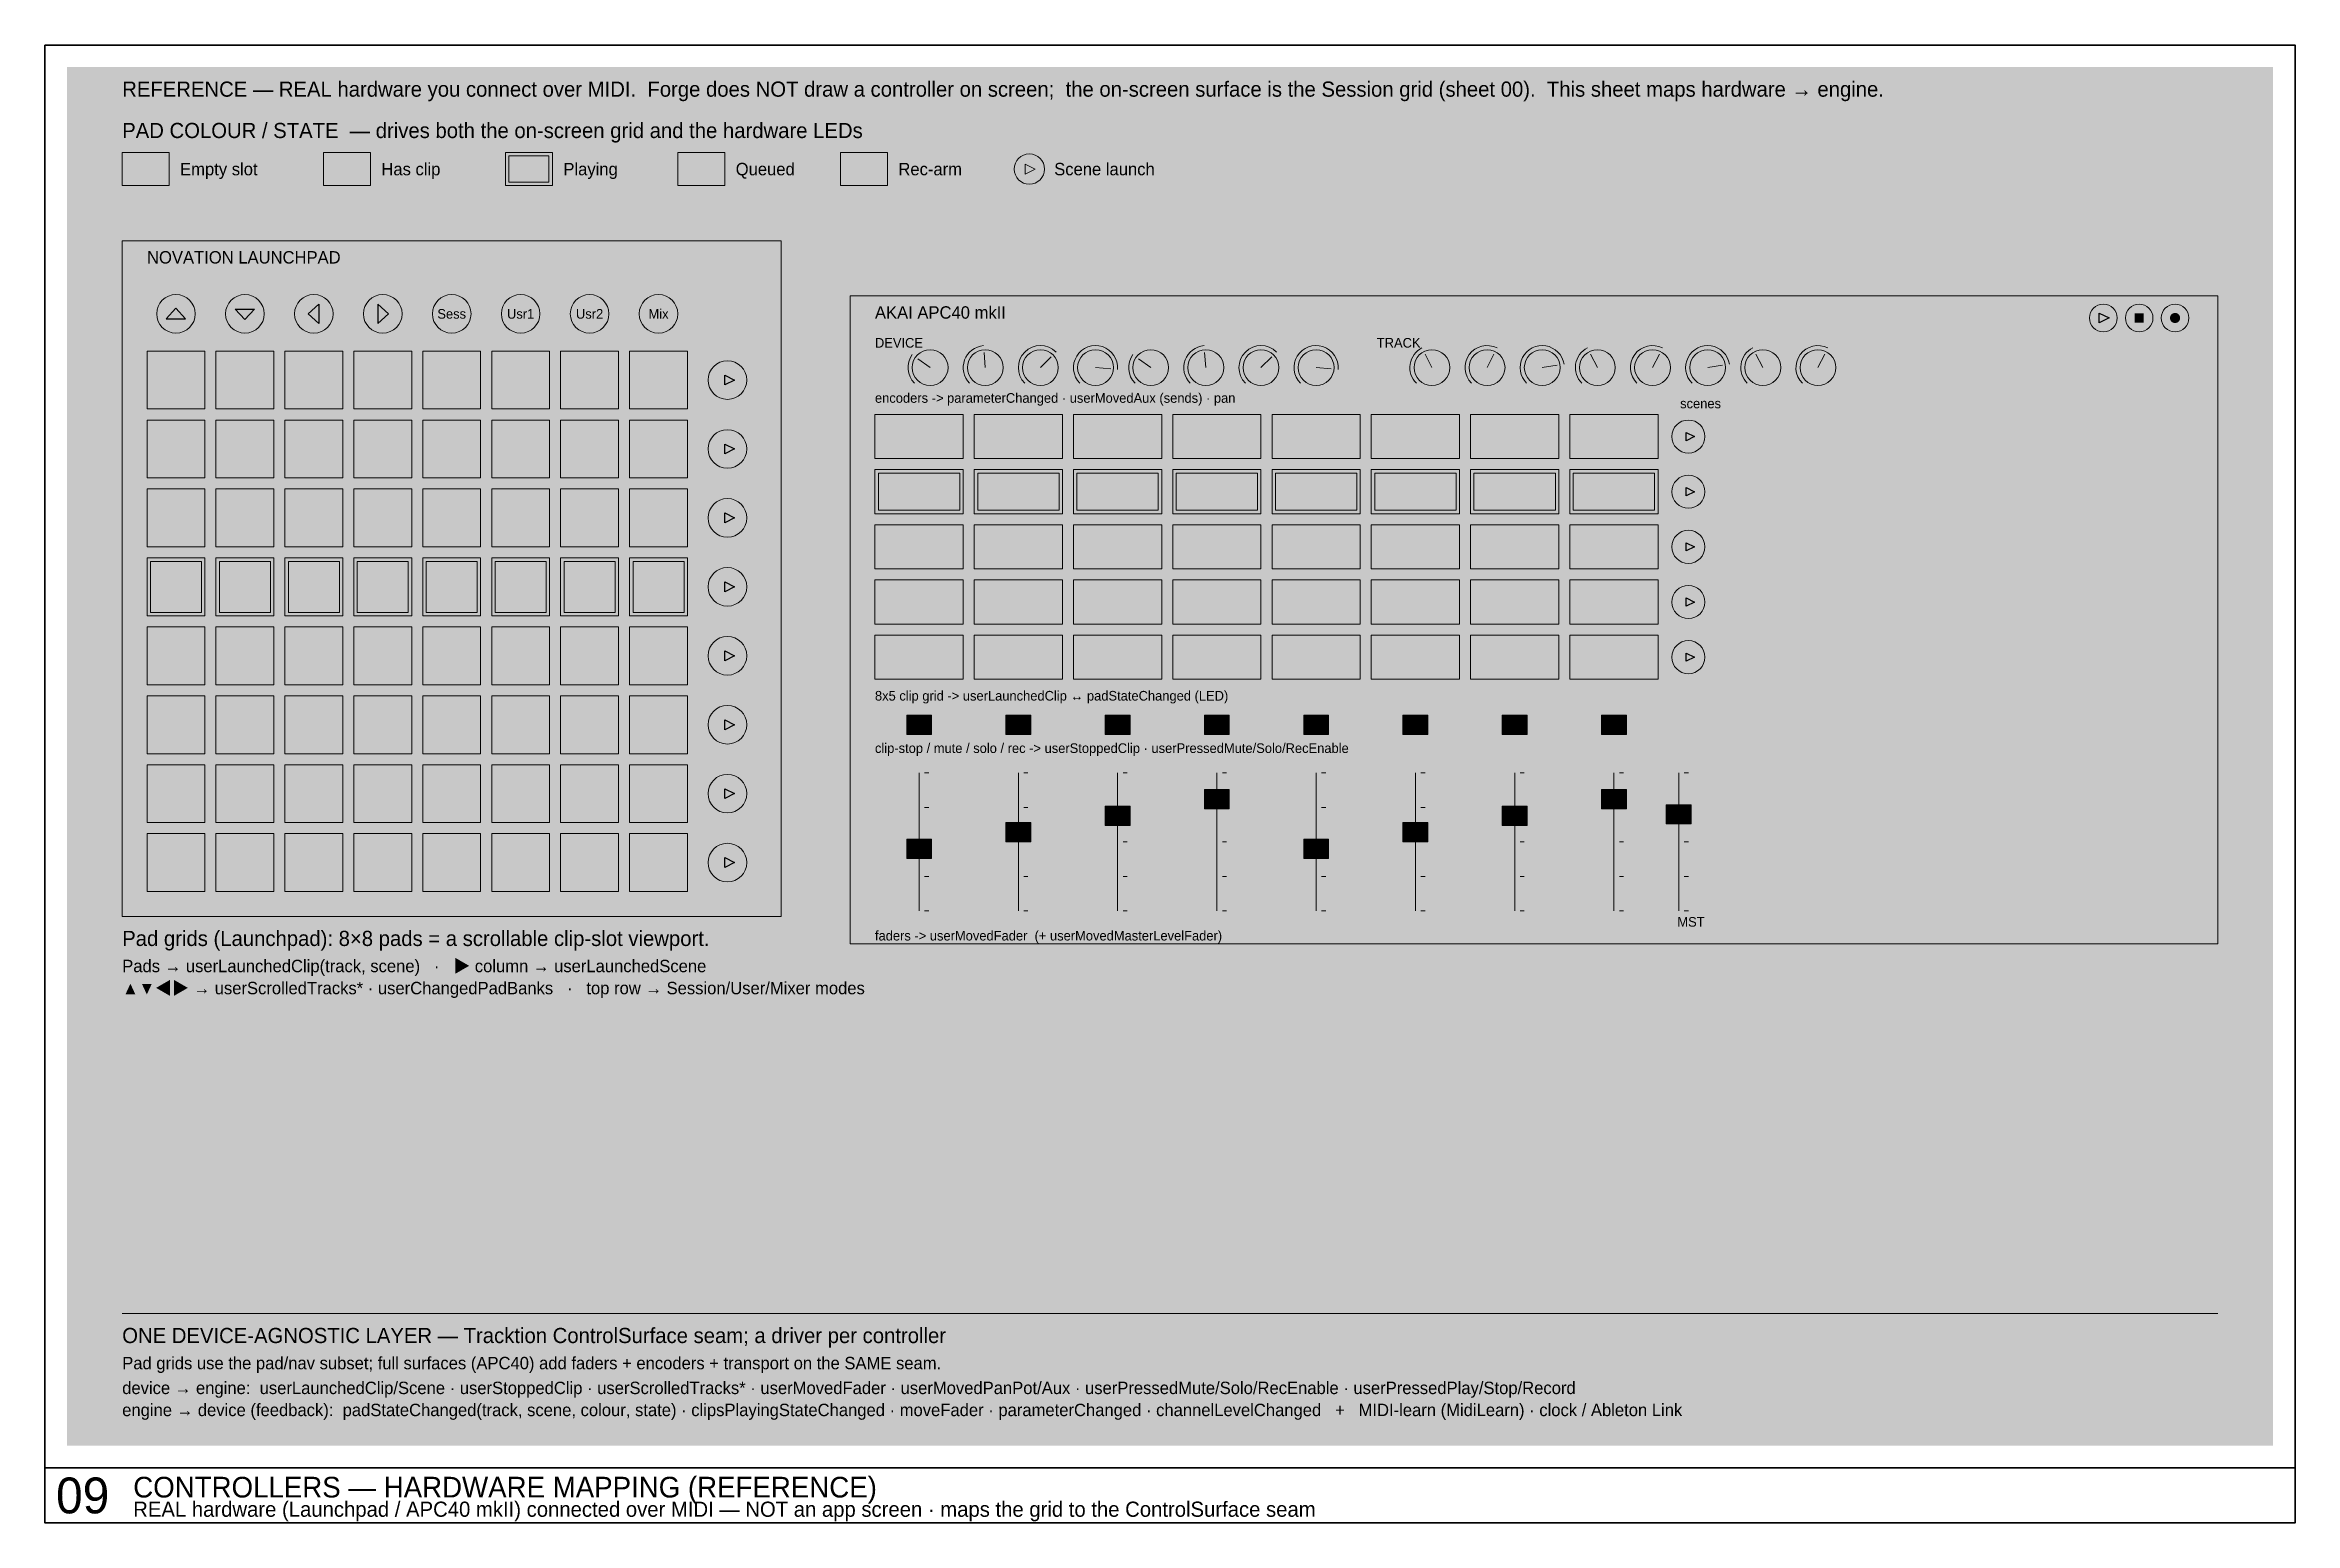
# Model space of a CAD drawing. Extents: x -16 to 1616, y -1056 to 16.
import ezdxf
from ezdxf.enums import TextEntityAlignment as Align

# ---------------------------------------------------------------- set-up
doc = ezdxf.new("R2010")
doc.units = 0
for name, color, linetype, lineweight, true_color in [('FORGE-DIM', 7, 'Continuous', 9, 0x9aa2a8), ('FORGE-SHEET', 7, 'Continuous', 35, 0x9aa2a8), ('UI-ACCENT', 7, 'Continuous', 18, 0xe0902f), ('UI-CLIP', 7, 'Continuous', 13, 0x2d3135), ('UI-GHOST', 7, 'Continuous', 9, 0x555c62), ('UI-HAIRLINE', 7, 'Continuous', 9, 0x34383c), ('UI-RECORD', 7, 'Continuous', 18, 0xe24b4a)]:
    doc.layers.add(name, color=color, linetype=linetype, lineweight=lineweight, true_color=true_color)
for name, color, linetype, true_color in [('FORGE-TITLE', 7, 'Continuous', 0xd6d9dc), ('UI-RAISED', 7, 'Continuous', 0x2d3135), ('UI-SHELL-BG', 7, 'Continuous', 0x1a1c1e), ('UI-TEXT', 7, 'Continuous', 0xd6d9dc), ('UI-TEXT-SEC', 7, 'Continuous', 0x8a9095)]:
    doc.layers.add(name, color=color, linetype=linetype, true_color=true_color)

msp = doc.modelspace()

# ---------------------------------------------------------------- texts
at = {"layer": 'FORGE-DIM'}
msp.add_text('REAL hardware (Launchpad / APC40 mkII) connected over MIDI — NOT an app screen · maps the grid to the ControlSurface seam', height=11, dxfattribs=at).set_placement((48, -1046), align=Align.MIDDLE_LEFT)
at = {"layer": 'FORGE-TITLE'}
for s, height, p in [('09', 26, (-8, -1036)), ('CONTROLLERS — HARDWARE MAPPING (REFERENCE)', 15, (48, -1030))]:
    msp.add_text(s, height=height, dxfattribs=at).set_placement(p, align=Align.MIDDLE_LEFT)
at = {"layer": 'UI-ACCENT'}
for s, height, p in [('REFERENCE — REAL hardware you connect over MIDI.  Forge does NOT draw a controller on screen;  the on-screen surface is the Session grid (sheet 00).  This sheet maps hardware → engine.', 11, (40, -16)), ('MST', 7, (1168, -620)), ('ONE DEVICE-AGNOSTIC LAYER — Tracktion ControlSurface seam; a driver per controller', 11, (40, -920))]:
    msp.add_text(s, height=height, dxfattribs=at).set_placement(p, align=Align.MIDDLE_LEFT)
at = {"layer": 'UI-TEXT', "true_color": 0x241600}
msp.add_text('Sess', height=7, dxfattribs=at).set_placement((279, -179), align=Align.MIDDLE_CENTER)
at = {"layer": 'UI-TEXT'}
for s, p in [('Usr1', (329, -179)), ('Usr2', (379, -179)), ('Mix', (429, -179))]:
    msp.add_text(s, height=7, dxfattribs=at).set_placement(p, align=Align.MIDDLE_CENTER)
msp.add_text('Pad grids (Launchpad): 8×8 pads = a scrollable clip-slot viewport.', height=11, dxfattribs=at).set_placement((40, -632), align=Align.MIDDLE_LEFT)
at = {"layer": 'UI-TEXT-SEC'}
for s, height, p in [('PAD COLOUR / STATE  — drives both the on-screen grid and the hardware LEDs', 11, (40, -46)), ('Empty slot', 9, (82, -74)), ('Has clip', 9, (228, -74)), ('Playing', 9, (360, -74)), ('Queued', 9, (485, -74)), ('Rec-arm', 9, (603, -74)), ('Scene launch', 9, (716, -74)), ('NOVATION LAUNCHPAD', 9, (58, -138)), ('AKAI APC40 mkII', 9, (586, -178)), ('DEVICE', 7, (586, -200)), ('TRACK', 7, (950, -200)), ('encoders -> parameterChanged · userMovedAux (sends) · pan', 7, (586, -240)), ('scenes', 7, (1170, -244)), ('8x5 clip grid -> userLaunchedClip ↔ padStateChanged (LED)', 7, (586, -456)), ('clip-stop / mute / solo / rec -> userStoppedClip · userPressedMute/Solo/RecEnable', 7, (586, -494)), ('faders -> userMovedFader  (+ userMovedMasterLevelFader)', 7, (586, -630)), ('Pads → userLaunchedClip(track, scene)   ·   ▶ column → userLaunchedScene', 9, (40, -652)), ('▲▼◀▶ → userScrolledTracks* · userChangedPadBanks   ·   top row → Session/User/Mixer modes', 9, (40, -668)), ('Pad grids use the pad/nav subset; full surfaces (APC40) add faders + encoders + transport on the SAME seam.', 9, (40, -940)), ('device → engine:  userLaunchedClip/Scene · userStoppedClip · userScrolledTracks* · userMovedFader · userMovedPanPot/Aux · userPressedMute/Solo/RecEnable · userPressedPlay/Stop/Record', 9, (40, -958)), ('engine → device (feedback):  padStateChanged(track, scene, colour, state) · clipsPlayingStateChanged · moveFader · parameterChanged · channelLevelChanged   +   MIDI-learn (MidiLearn) · clock / Ableton Link', 9, (40, -974))]:
    msp.add_text(s, height=height, dxfattribs=at).set_placement(p, align=Align.MIDDLE_LEFT)

# ---------------------------------------------------------------- hatches: boundary and pattern name
at = {"layer": 'UI-ACCENT'}
h = msp.add_hatch(color=256, dxfattribs=at)
h.dxf.hatch_style = 1
edge = h.paths.add_edge_path()
edge.add_arc((279, -179), 14, 0, 360)
h = msp.add_hatch(color=256, dxfattribs=at)
h.dxf.hatch_style = 1
edge = h.paths.add_edge_path()
edge.add_arc((1176, -308), 12, 0, 360)
h = msp.add_hatch(color=256, dxfattribs=at)
h.dxf.hatch_style = 1
edge = h.paths.add_edge_path()
edge.add_arc((479, -377), 14, 0, 360)
h = msp.add_hatch(color=256, dxfattribs=at)
h.dxf.hatch_style = 1
edge = h.paths.add_edge_path()
edge.add_arc((1176, -388), 12, 0, 360)
h = msp.add_hatch(color=256, dxfattribs=at)
h.dxf.hatch_style = 1
edge = h.paths.add_edge_path()
edge.add_arc((479, -527), 14, 0, 360)
at = {"layer": 'UI-CLIP', "true_color": 0x1f2124}
h = msp.add_hatch(color=7, dxfattribs=at)
h.dxf.hatch_style = 1
h.paths.add_polyline_path([(40, -62), (74, -62), (74, -86), (40, -86)])
at = {"layer": 'UI-CLIP', "true_color": 0x6fa855}
h = msp.add_hatch(color=7, dxfattribs=at)
h.dxf.hatch_style = 1
h.paths.add_polyline_path([(186, -62), (220, -62), (220, -86), (186, -86)])
at = {"layer": 'UI-CLIP', "true_color": 0x82c664}
h = msp.add_hatch(color=7, dxfattribs=at)
h.dxf.hatch_style = 1
h.paths.add_polyline_path([(318, -62), (352, -62), (352, -86), (318, -86)])
at = {"layer": 'UI-CLIP', "true_color": 0x3d5c2e}
h = msp.add_hatch(color=7, dxfattribs=at)
h.dxf.hatch_style = 1
h.paths.add_polyline_path([(443, -62), (477, -62), (477, -86), (443, -86)])
at = {"layer": 'UI-CLIP', "true_color": 0x101113}
h = msp.add_hatch(color=7, dxfattribs=at)
h.dxf.hatch_style = 1
h.paths.add_polyline_path([(40, -126), (518, -126), (518, -616), (40, -616)])
h = msp.add_hatch(color=7, dxfattribs=at)
h.dxf.hatch_style = 1
h.paths.add_polyline_path([(568, -166), (1560, -166), (1560, -636), (568, -636)])
at = {"layer": 'UI-CLIP', "true_color": 0xc86e3c}
h = msp.add_hatch(color=7, dxfattribs=at)
h.dxf.hatch_style = 1
h.paths.add_polyline_path([(58, -206), (100, -206), (100, -248), (58, -248)])
at = {"layer": 'UI-CLIP', "true_color": 0x4e9aa6}
h = msp.add_hatch(color=7, dxfattribs=at)
h.dxf.hatch_style = 1
h.paths.add_polyline_path([(108, -206), (150, -206), (150, -248), (108, -248)])
at = {"layer": 'UI-CLIP', "true_color": 0x1f2124}
h = msp.add_hatch(color=7, dxfattribs=at)
h.dxf.hatch_style = 1
h.paths.add_polyline_path([(158, -206), (200, -206), (200, -248), (158, -248)])
at = {"layer": 'UI-CLIP', "true_color": 0x6fa855}
h = msp.add_hatch(color=7, dxfattribs=at)
h.dxf.hatch_style = 1
h.paths.add_polyline_path([(208, -206), (250, -206), (250, -248), (208, -248)])
at = {"layer": 'UI-CLIP', "true_color": 0xc95b6b}
h = msp.add_hatch(color=7, dxfattribs=at)
h.dxf.hatch_style = 1
h.paths.add_polyline_path([(258, -206), (300, -206), (300, -248), (258, -248)])
at = {"layer": 'UI-CLIP', "true_color": 0x1f2124}
h = msp.add_hatch(color=7, dxfattribs=at)
h.dxf.hatch_style = 1
h.paths.add_polyline_path([(308, -206), (350, -206), (350, -248), (308, -248)])
at = {"layer": 'UI-CLIP', "true_color": 0xb7a04a}
h = msp.add_hatch(color=7, dxfattribs=at)
h.dxf.hatch_style = 1
h.paths.add_polyline_path([(358, -206), (400, -206), (400, -248), (358, -248)])
at = {"layer": 'UI-CLIP', "true_color": 0x7c8a95}
h = msp.add_hatch(color=7, dxfattribs=at)
h.dxf.hatch_style = 1
h.paths.add_polyline_path([(408, -206), (450, -206), (450, -248), (408, -248)])
at = {"layer": 'UI-CLIP', "true_color": 0xc86e3c}
h = msp.add_hatch(color=7, dxfattribs=at)
h.dxf.hatch_style = 1
h.paths.add_polyline_path([(58, -256), (100, -256), (100, -298), (58, -298)])
at = {"layer": 'UI-CLIP', "true_color": 0x1f2124}
h = msp.add_hatch(color=7, dxfattribs=at)
h.dxf.hatch_style = 1
h.paths.add_polyline_path([(108, -256), (150, -256), (150, -298), (108, -298)])
at = {"layer": 'UI-CLIP', "true_color": 0x9a6fb0}
h = msp.add_hatch(color=7, dxfattribs=at)
h.dxf.hatch_style = 1
h.paths.add_polyline_path([(158, -256), (200, -256), (200, -298), (158, -298)])
at = {"layer": 'UI-CLIP', "true_color": 0x6fa855}
h = msp.add_hatch(color=7, dxfattribs=at)
h.dxf.hatch_style = 1
h.paths.add_polyline_path([(208, -256), (250, -256), (250, -298), (208, -298)])
at = {"layer": 'UI-CLIP', "true_color": 0xc95b6b}
h = msp.add_hatch(color=7, dxfattribs=at)
h.dxf.hatch_style = 1
h.paths.add_polyline_path([(258, -256), (300, -256), (300, -298), (258, -298)])
at = {"layer": 'UI-CLIP', "true_color": 0x5a86c4}
h = msp.add_hatch(color=7, dxfattribs=at)
h.dxf.hatch_style = 1
h.paths.add_polyline_path([(308, -256), (350, -256), (350, -298), (308, -298)])
at = {"layer": 'UI-CLIP', "true_color": 0xb7a04a}
h = msp.add_hatch(color=7, dxfattribs=at)
h.dxf.hatch_style = 1
h.paths.add_polyline_path([(358, -256), (400, -256), (400, -298), (358, -298)])
at = {"layer": 'UI-CLIP', "true_color": 0x7c8a95}
h = msp.add_hatch(color=7, dxfattribs=at)
h.dxf.hatch_style = 1
h.paths.add_polyline_path([(408, -256), (450, -256), (450, -298), (408, -298)])
at = {"layer": 'UI-CLIP', "true_color": 0xc86e3c}
h = msp.add_hatch(color=7, dxfattribs=at)
h.dxf.hatch_style = 1
h.paths.add_polyline_path([(586, -252), (650, -252), (650, -284), (586, -284)])
at = {"layer": 'UI-CLIP', "true_color": 0x4e9aa6}
h = msp.add_hatch(color=7, dxfattribs=at)
h.dxf.hatch_style = 1
h.paths.add_polyline_path([(658, -252), (722, -252), (722, -284), (658, -284)])
at = {"layer": 'UI-CLIP', "true_color": 0x1f2124}
h = msp.add_hatch(color=7, dxfattribs=at)
h.dxf.hatch_style = 1
h.paths.add_polyline_path([(730, -252), (794, -252), (794, -284), (730, -284)])
at = {"layer": 'UI-CLIP', "true_color": 0x6fa855}
h = msp.add_hatch(color=7, dxfattribs=at)
h.dxf.hatch_style = 1
h.paths.add_polyline_path([(802, -252), (866, -252), (866, -284), (802, -284)])
at = {"layer": 'UI-CLIP', "true_color": 0xc95b6b}
h = msp.add_hatch(color=7, dxfattribs=at)
h.dxf.hatch_style = 1
h.paths.add_polyline_path([(874, -252), (938, -252), (938, -284), (874, -284)])
at = {"layer": 'UI-CLIP', "true_color": 0x5a86c4}
h = msp.add_hatch(color=7, dxfattribs=at)
h.dxf.hatch_style = 1
h.paths.add_polyline_path([(946, -252), (1010, -252), (1010, -284), (946, -284)])
at = {"layer": 'UI-CLIP', "true_color": 0x1f2124}
h = msp.add_hatch(color=7, dxfattribs=at)
h.dxf.hatch_style = 1
h.paths.add_polyline_path([(1018, -252), (1082, -252), (1082, -284), (1018, -284)])
at = {"layer": 'UI-CLIP', "true_color": 0x7c8a95}
h = msp.add_hatch(color=7, dxfattribs=at)
h.dxf.hatch_style = 1
h.paths.add_polyline_path([(1090, -252), (1154, -252), (1154, -284), (1090, -284)])
at = {"layer": 'UI-CLIP', "true_color": 0xec8146}
h = msp.add_hatch(color=7, dxfattribs=at)
h.dxf.hatch_style = 1
h.paths.add_polyline_path([(586, -292), (650, -292), (650, -324), (586, -324)])
at = {"layer": 'UI-CLIP', "true_color": 0x5cb5c3}
h = msp.add_hatch(color=7, dxfattribs=at)
h.dxf.hatch_style = 1
h.paths.add_polyline_path([(658, -292), (722, -292), (722, -324), (658, -324)])
at = {"layer": 'UI-CLIP', "true_color": 0xb582cf}
h = msp.add_hatch(color=7, dxfattribs=at)
h.dxf.hatch_style = 1
h.paths.add_polyline_path([(730, -292), (794, -292), (794, -324), (730, -324)])
at = {"layer": 'UI-CLIP', "true_color": 0x82c664}
h = msp.add_hatch(color=7, dxfattribs=at)
h.dxf.hatch_style = 1
h.paths.add_polyline_path([(802, -292), (866, -292), (866, -324), (802, -324)])
at = {"layer": 'UI-CLIP', "true_color": 0xed6b7e}
h = msp.add_hatch(color=7, dxfattribs=at)
h.dxf.hatch_style = 1
h.paths.add_polyline_path([(874, -292), (938, -292), (938, -324), (874, -324)])
at = {"layer": 'UI-CLIP', "true_color": 0x6a9ee7}
h = msp.add_hatch(color=7, dxfattribs=at)
h.dxf.hatch_style = 1
h.paths.add_polyline_path([(946, -292), (1010, -292), (1010, -324), (946, -324)])
at = {"layer": 'UI-CLIP', "true_color": 0xd7bc57}
h = msp.add_hatch(color=7, dxfattribs=at)
h.dxf.hatch_style = 1
h.paths.add_polyline_path([(1018, -292), (1082, -292), (1082, -324), (1018, -324)])
at = {"layer": 'UI-CLIP', "true_color": 0x92a2af}
h = msp.add_hatch(color=7, dxfattribs=at)
h.dxf.hatch_style = 1
h.paths.add_polyline_path([(1090, -292), (1154, -292), (1154, -324), (1090, -324)])
at = {"layer": 'UI-CLIP', "true_color": 0xc86e3c}
h = msp.add_hatch(color=7, dxfattribs=at)
h.dxf.hatch_style = 1
h.paths.add_polyline_path([(58, -306), (100, -306), (100, -348), (58, -348)])
at = {"layer": 'UI-CLIP', "true_color": 0x4e9aa6}
h = msp.add_hatch(color=7, dxfattribs=at)
h.dxf.hatch_style = 1
h.paths.add_polyline_path([(108, -306), (150, -306), (150, -348), (108, -348)])
at = {"layer": 'UI-CLIP', "true_color": 0x9a6fb0}
h = msp.add_hatch(color=7, dxfattribs=at)
h.dxf.hatch_style = 1
h.paths.add_polyline_path([(158, -306), (200, -306), (200, -348), (158, -348)])
at = {"layer": 'UI-CLIP', "true_color": 0x6fa855}
h = msp.add_hatch(color=7, dxfattribs=at)
h.dxf.hatch_style = 1
h.paths.add_polyline_path([(208, -306), (250, -306), (250, -348), (208, -348)])
at = {"layer": 'UI-CLIP', "true_color": 0xc95b6b}
h = msp.add_hatch(color=7, dxfattribs=at)
h.dxf.hatch_style = 1
h.paths.add_polyline_path([(258, -306), (300, -306), (300, -348), (258, -348)])
at = {"layer": 'UI-CLIP', "true_color": 0x5a86c4}
h = msp.add_hatch(color=7, dxfattribs=at)
h.dxf.hatch_style = 1
h.paths.add_polyline_path([(308, -306), (350, -306), (350, -348), (308, -348)])
at = {"layer": 'UI-CLIP', "true_color": 0x1f2124}
h = msp.add_hatch(color=7, dxfattribs=at)
h.dxf.hatch_style = 1
h.paths.add_polyline_path([(358, -306), (400, -306), (400, -348), (358, -348)])
at = {"layer": 'UI-CLIP', "true_color": 0x7c8a95}
h = msp.add_hatch(color=7, dxfattribs=at)
h.dxf.hatch_style = 1
h.paths.add_polyline_path([(408, -306), (450, -306), (450, -348), (408, -348)])
at = {"layer": 'UI-CLIP', "true_color": 0x1f2124}
h = msp.add_hatch(color=7, dxfattribs=at)
h.dxf.hatch_style = 1
h.paths.add_polyline_path([(586, -332), (650, -332), (650, -364), (586, -364)])
at = {"layer": 'UI-CLIP', "true_color": 0x4e9aa6}
h = msp.add_hatch(color=7, dxfattribs=at)
h.dxf.hatch_style = 1
h.paths.add_polyline_path([(658, -332), (722, -332), (722, -364), (658, -364)])
at = {"layer": 'UI-CLIP', "true_color": 0x9a6fb0}
h = msp.add_hatch(color=7, dxfattribs=at)
h.dxf.hatch_style = 1
h.paths.add_polyline_path([(730, -332), (794, -332), (794, -364), (730, -364)])
at = {"layer": 'UI-CLIP', "true_color": 0x6fa855}
h = msp.add_hatch(color=7, dxfattribs=at)
h.dxf.hatch_style = 1
h.paths.add_polyline_path([(802, -332), (866, -332), (866, -364), (802, -364)])
at = {"layer": 'UI-CLIP', "true_color": 0xc95b6b}
h = msp.add_hatch(color=7, dxfattribs=at)
h.dxf.hatch_style = 1
h.paths.add_polyline_path([(874, -332), (938, -332), (938, -364), (874, -364)])
at = {"layer": 'UI-CLIP', "true_color": 0x5a86c4}
h = msp.add_hatch(color=7, dxfattribs=at)
h.dxf.hatch_style = 1
h.paths.add_polyline_path([(946, -332), (1010, -332), (1010, -364), (946, -364)])
at = {"layer": 'UI-CLIP', "true_color": 0xb7a04a}
h = msp.add_hatch(color=7, dxfattribs=at)
h.dxf.hatch_style = 1
h.paths.add_polyline_path([(1018, -332), (1082, -332), (1082, -364), (1018, -364)])
at = {"layer": 'UI-CLIP', "true_color": 0x7c8a95}
h = msp.add_hatch(color=7, dxfattribs=at)
h.dxf.hatch_style = 1
h.paths.add_polyline_path([(1090, -332), (1154, -332), (1154, -364), (1090, -364)])
at = {"layer": 'UI-CLIP', "true_color": 0xec8146}
h = msp.add_hatch(color=7, dxfattribs=at)
h.dxf.hatch_style = 1
h.paths.add_polyline_path([(58, -356), (100, -356), (100, -398), (58, -398)])
at = {"layer": 'UI-CLIP', "true_color": 0x5cb5c3}
h = msp.add_hatch(color=7, dxfattribs=at)
h.dxf.hatch_style = 1
h.paths.add_polyline_path([(108, -356), (150, -356), (150, -398), (108, -398)])
at = {"layer": 'UI-CLIP', "true_color": 0xb582cf}
h = msp.add_hatch(color=7, dxfattribs=at)
h.dxf.hatch_style = 1
h.paths.add_polyline_path([(158, -356), (200, -356), (200, -398), (158, -398)])
at = {"layer": 'UI-CLIP', "true_color": 0x82c664}
h = msp.add_hatch(color=7, dxfattribs=at)
h.dxf.hatch_style = 1
h.paths.add_polyline_path([(208, -356), (250, -356), (250, -398), (208, -398)])
at = {"layer": 'UI-CLIP', "true_color": 0xed6b7e}
h = msp.add_hatch(color=7, dxfattribs=at)
h.dxf.hatch_style = 1
h.paths.add_polyline_path([(258, -356), (300, -356), (300, -398), (258, -398)])
at = {"layer": 'UI-CLIP', "true_color": 0x6a9ee7}
h = msp.add_hatch(color=7, dxfattribs=at)
h.dxf.hatch_style = 1
h.paths.add_polyline_path([(308, -356), (350, -356), (350, -398), (308, -398)])
at = {"layer": 'UI-CLIP', "true_color": 0xd7bc57}
h = msp.add_hatch(color=7, dxfattribs=at)
h.dxf.hatch_style = 1
h.paths.add_polyline_path([(358, -356), (400, -356), (400, -398), (358, -398)])
at = {"layer": 'UI-CLIP', "true_color": 0x92a2af}
h = msp.add_hatch(color=7, dxfattribs=at)
h.dxf.hatch_style = 1
h.paths.add_polyline_path([(408, -356), (450, -356), (450, -398), (408, -398)])
at = {"layer": 'UI-CLIP', "true_color": 0x6e3c21}
h = msp.add_hatch(color=7, dxfattribs=at)
h.dxf.hatch_style = 1
h.paths.add_polyline_path([(586, -372), (650, -372), (650, -404), (586, -404)])
at = {"layer": 'UI-CLIP', "true_color": 0x2a545b}
h = msp.add_hatch(color=7, dxfattribs=at)
h.dxf.hatch_style = 1
h.paths.add_polyline_path([(658, -372), (722, -372), (722, -404), (658, -404)])
at = {"layer": 'UI-CLIP', "true_color": 0x543d60}
h = msp.add_hatch(color=7, dxfattribs=at)
h.dxf.hatch_style = 1
h.paths.add_polyline_path([(730, -372), (794, -372), (794, -404), (730, -404)])
at = {"layer": 'UI-CLIP', "true_color": 0x3d5c2e}
h = msp.add_hatch(color=7, dxfattribs=at)
h.dxf.hatch_style = 1
h.paths.add_polyline_path([(802, -372), (866, -372), (866, -404), (802, -404)])
at = {"layer": 'UI-CLIP', "true_color": 0x6e323a}
h = msp.add_hatch(color=7, dxfattribs=at)
h.dxf.hatch_style = 1
h.paths.add_polyline_path([(874, -372), (938, -372), (938, -404), (874, -404)])
at = {"layer": 'UI-CLIP', "true_color": 0x31496b}
h = msp.add_hatch(color=7, dxfattribs=at)
h.dxf.hatch_style = 1
h.paths.add_polyline_path([(946, -372), (1010, -372), (1010, -404), (946, -404)])
at = {"layer": 'UI-CLIP', "true_color": 0x645828}
h = msp.add_hatch(color=7, dxfattribs=at)
h.dxf.hatch_style = 1
h.paths.add_polyline_path([(1018, -372), (1082, -372), (1082, -404), (1018, -404)])
at = {"layer": 'UI-CLIP', "true_color": 0x1f2124}
h = msp.add_hatch(color=7, dxfattribs=at)
h.dxf.hatch_style = 1
h.paths.add_polyline_path([(1090, -372), (1154, -372), (1154, -404), (1090, -404)])
h = msp.add_hatch(color=7, dxfattribs=at)
h.dxf.hatch_style = 1
h.paths.add_polyline_path([(58, -406), (100, -406), (100, -448), (58, -448)])
at = {"layer": 'UI-CLIP', "true_color": 0x4e9aa6}
h = msp.add_hatch(color=7, dxfattribs=at)
h.dxf.hatch_style = 1
h.paths.add_polyline_path([(108, -406), (150, -406), (150, -448), (108, -448)])
at = {"layer": 'UI-CLIP', "true_color": 0x9a6fb0}
h = msp.add_hatch(color=7, dxfattribs=at)
h.dxf.hatch_style = 1
h.paths.add_polyline_path([(158, -406), (200, -406), (200, -448), (158, -448)])
at = {"layer": 'UI-CLIP', "true_color": 0x6fa855}
h = msp.add_hatch(color=7, dxfattribs=at)
h.dxf.hatch_style = 1
h.paths.add_polyline_path([(208, -406), (250, -406), (250, -448), (208, -448)])
at = {"layer": 'UI-CLIP', "true_color": 0xc95b6b}
h = msp.add_hatch(color=7, dxfattribs=at)
h.dxf.hatch_style = 1
h.paths.add_polyline_path([(258, -406), (300, -406), (300, -448), (258, -448)])
at = {"layer": 'UI-CLIP', "true_color": 0x5a86c4}
h = msp.add_hatch(color=7, dxfattribs=at)
h.dxf.hatch_style = 1
h.paths.add_polyline_path([(308, -406), (350, -406), (350, -448), (308, -448)])
at = {"layer": 'UI-CLIP', "true_color": 0xb7a04a}
h = msp.add_hatch(color=7, dxfattribs=at)
h.dxf.hatch_style = 1
h.paths.add_polyline_path([(358, -406), (400, -406), (400, -448), (358, -448)])
at = {"layer": 'UI-CLIP', "true_color": 0x1f2124}
h = msp.add_hatch(color=7, dxfattribs=at)
h.dxf.hatch_style = 1
h.paths.add_polyline_path([(408, -406), (450, -406), (450, -448), (408, -448)])
at = {"layer": 'UI-CLIP', "true_color": 0xc86e3c}
h = msp.add_hatch(color=7, dxfattribs=at)
h.dxf.hatch_style = 1
h.paths.add_polyline_path([(586, -412), (650, -412), (650, -444), (586, -444)])
at = {"layer": 'UI-CLIP', "true_color": 0x4e9aa6}
h = msp.add_hatch(color=7, dxfattribs=at)
h.dxf.hatch_style = 1
h.paths.add_polyline_path([(658, -412), (722, -412), (722, -444), (658, -444)])
at = {"layer": 'UI-CLIP', "true_color": 0x9a6fb0}
h = msp.add_hatch(color=7, dxfattribs=at)
h.dxf.hatch_style = 1
h.paths.add_polyline_path([(730, -412), (794, -412), (794, -444), (730, -444)])
at = {"layer": 'UI-CLIP', "true_color": 0x6fa855}
h = msp.add_hatch(color=7, dxfattribs=at)
h.dxf.hatch_style = 1
h.paths.add_polyline_path([(802, -412), (866, -412), (866, -444), (802, -444)])
at = {"layer": 'UI-CLIP', "true_color": 0x1f2124}
h = msp.add_hatch(color=7, dxfattribs=at)
h.dxf.hatch_style = 1
h.paths.add_polyline_path([(874, -412), (938, -412), (938, -444), (874, -444)])
at = {"layer": 'UI-CLIP', "true_color": 0x5a86c4}
h = msp.add_hatch(color=7, dxfattribs=at)
h.dxf.hatch_style = 1
h.paths.add_polyline_path([(946, -412), (1010, -412), (1010, -444), (946, -444)])
at = {"layer": 'UI-CLIP', "true_color": 0xb7a04a}
h = msp.add_hatch(color=7, dxfattribs=at)
h.dxf.hatch_style = 1
h.paths.add_polyline_path([(1018, -412), (1082, -412), (1082, -444), (1018, -444)])
at = {"layer": 'UI-CLIP', "true_color": 0x7c8a95}
h = msp.add_hatch(color=7, dxfattribs=at)
h.dxf.hatch_style = 1
h.paths.add_polyline_path([(1090, -412), (1154, -412), (1154, -444), (1090, -444)])
at = {"layer": 'UI-CLIP', "true_color": 0xc86e3c}
h = msp.add_hatch(color=7, dxfattribs=at)
h.dxf.hatch_style = 1
h.paths.add_polyline_path([(58, -456), (100, -456), (100, -498), (58, -498)])
at = {"layer": 'UI-CLIP', "true_color": 0x4e9aa6}
h = msp.add_hatch(color=7, dxfattribs=at)
h.dxf.hatch_style = 1
h.paths.add_polyline_path([(108, -456), (150, -456), (150, -498), (108, -498)])
at = {"layer": 'UI-CLIP', "true_color": 0x9a6fb0}
h = msp.add_hatch(color=7, dxfattribs=at)
h.dxf.hatch_style = 1
h.paths.add_polyline_path([(158, -456), (200, -456), (200, -498), (158, -498)])
at = {"layer": 'UI-CLIP', "true_color": 0x1f2124}
h = msp.add_hatch(color=7, dxfattribs=at)
h.dxf.hatch_style = 1
h.paths.add_polyline_path([(208, -456), (250, -456), (250, -498), (208, -498)])
at = {"layer": 'UI-CLIP', "true_color": 0xc95b6b}
h = msp.add_hatch(color=7, dxfattribs=at)
h.dxf.hatch_style = 1
h.paths.add_polyline_path([(258, -456), (300, -456), (300, -498), (258, -498)])
at = {"layer": 'UI-CLIP', "true_color": 0x5a86c4}
h = msp.add_hatch(color=7, dxfattribs=at)
h.dxf.hatch_style = 1
h.paths.add_polyline_path([(308, -456), (350, -456), (350, -498), (308, -498)])
at = {"layer": 'UI-CLIP', "true_color": 0xb7a04a}
h = msp.add_hatch(color=7, dxfattribs=at)
h.dxf.hatch_style = 1
h.paths.add_polyline_path([(358, -456), (400, -456), (400, -498), (358, -498)])
at = {"layer": 'UI-CLIP', "true_color": 0x7c8a95}
h = msp.add_hatch(color=7, dxfattribs=at)
h.dxf.hatch_style = 1
h.paths.add_polyline_path([(408, -456), (450, -456), (450, -498), (408, -498)])
at = {"layer": 'UI-CLIP', "true_color": 0x6e3c21}
h = msp.add_hatch(color=7, dxfattribs=at)
h.dxf.hatch_style = 1
h.paths.add_polyline_path([(58, -506), (100, -506), (100, -548), (58, -548)])
at = {"layer": 'UI-CLIP', "true_color": 0x2a545b}
h = msp.add_hatch(color=7, dxfattribs=at)
h.dxf.hatch_style = 1
h.paths.add_polyline_path([(108, -506), (150, -506), (150, -548), (108, -548)])
at = {"layer": 'UI-CLIP', "true_color": 0x543d60}
h = msp.add_hatch(color=7, dxfattribs=at)
h.dxf.hatch_style = 1
h.paths.add_polyline_path([(158, -506), (200, -506), (200, -548), (158, -548)])
at = {"layer": 'UI-CLIP', "true_color": 0x3d5c2e}
h = msp.add_hatch(color=7, dxfattribs=at)
h.dxf.hatch_style = 1
h.paths.add_polyline_path([(208, -506), (250, -506), (250, -548), (208, -548)])
at = {"layer": 'UI-CLIP', "true_color": 0x1f2124}
h = msp.add_hatch(color=7, dxfattribs=at)
h.dxf.hatch_style = 1
h.paths.add_polyline_path([(258, -506), (300, -506), (300, -548), (258, -548)])
at = {"layer": 'UI-CLIP', "true_color": 0x31496b}
h = msp.add_hatch(color=7, dxfattribs=at)
h.dxf.hatch_style = 1
h.paths.add_polyline_path([(308, -506), (350, -506), (350, -548), (308, -548)])
at = {"layer": 'UI-CLIP', "true_color": 0x645828}
h = msp.add_hatch(color=7, dxfattribs=at)
h.dxf.hatch_style = 1
h.paths.add_polyline_path([(358, -506), (400, -506), (400, -548), (358, -548)])
at = {"layer": 'UI-CLIP', "true_color": 0x444b51}
h = msp.add_hatch(color=7, dxfattribs=at)
h.dxf.hatch_style = 1
h.paths.add_polyline_path([(408, -506), (450, -506), (450, -548), (408, -548)])
at = {"layer": 'UI-CLIP', "true_color": 0xc86e3c}
h = msp.add_hatch(color=7, dxfattribs=at)
h.dxf.hatch_style = 1
h.paths.add_polyline_path([(58, -556), (100, -556), (100, -598), (58, -598)])
at = {"layer": 'UI-CLIP', "true_color": 0x1f2124}
h = msp.add_hatch(color=7, dxfattribs=at)
h.dxf.hatch_style = 1
h.paths.add_polyline_path([(108, -556), (150, -556), (150, -598), (108, -598)])
at = {"layer": 'UI-CLIP', "true_color": 0x9a6fb0}
h = msp.add_hatch(color=7, dxfattribs=at)
h.dxf.hatch_style = 1
h.paths.add_polyline_path([(158, -556), (200, -556), (200, -598), (158, -598)])
at = {"layer": 'UI-CLIP', "true_color": 0xc95b6b}
h = msp.add_hatch(color=7, dxfattribs=at)
h.dxf.hatch_style = 1
h.paths.add_polyline_path([(258, -556), (300, -556), (300, -598), (258, -598)])
at = {"layer": 'UI-CLIP', "true_color": 0x5a86c4}
h = msp.add_hatch(color=7, dxfattribs=at)
h.dxf.hatch_style = 1
h.paths.add_polyline_path([(308, -556), (350, -556), (350, -598), (308, -598)])
at = {"layer": 'UI-CLIP', "true_color": 0xb7a04a}
h = msp.add_hatch(color=7, dxfattribs=at)
h.dxf.hatch_style = 1
h.paths.add_polyline_path([(358, -556), (400, -556), (400, -598), (358, -598)])
at = {"layer": 'UI-CLIP', "true_color": 0x7c8a95}
h = msp.add_hatch(color=7, dxfattribs=at)
h.dxf.hatch_style = 1
h.paths.add_polyline_path([(408, -556), (450, -556), (450, -598), (408, -598)])
at = {"layer": 'UI-RAISED'}
h = msp.add_hatch(color=256, dxfattribs=at)
h.dxf.hatch_style = 1
edge = h.paths.add_edge_path()
edge.add_arc((626, -218), 13, 0, 360)
h = msp.add_hatch(color=256, dxfattribs=at)
h.dxf.hatch_style = 1
edge = h.paths.add_edge_path()
edge.add_arc((666, -218), 13, 0, 360)
h = msp.add_hatch(color=256, dxfattribs=at)
h.dxf.hatch_style = 1
edge = h.paths.add_edge_path()
edge.add_arc((706, -218), 13, 0, 360)
h = msp.add_hatch(color=256, dxfattribs=at)
h.dxf.hatch_style = 1
edge = h.paths.add_edge_path()
edge.add_arc((746, -218), 13, 0, 360)
h = msp.add_hatch(color=256, dxfattribs=at)
h.dxf.hatch_style = 1
edge = h.paths.add_edge_path()
edge.add_arc((786, -218), 13, 0, 360)
h = msp.add_hatch(color=256, dxfattribs=at)
h.dxf.hatch_style = 1
edge = h.paths.add_edge_path()
edge.add_arc((826, -218), 13, 0, 360)
h = msp.add_hatch(color=256, dxfattribs=at)
h.dxf.hatch_style = 1
edge = h.paths.add_edge_path()
edge.add_arc((866, -218), 13, 0, 360)
h = msp.add_hatch(color=256, dxfattribs=at)
h.dxf.hatch_style = 1
edge = h.paths.add_edge_path()
edge.add_arc((906, -218), 13, 0, 360)
h = msp.add_hatch(color=256, dxfattribs=at)
h.dxf.hatch_style = 1
edge = h.paths.add_edge_path()
edge.add_arc((990, -218), 13, 0, 360)
h = msp.add_hatch(color=256, dxfattribs=at)
h.dxf.hatch_style = 1
edge = h.paths.add_edge_path()
edge.add_arc((1030, -218), 13, 0, 360)
h = msp.add_hatch(color=256, dxfattribs=at)
h.dxf.hatch_style = 1
edge = h.paths.add_edge_path()
edge.add_arc((1070, -218), 13, 0, 360)
h = msp.add_hatch(color=256, dxfattribs=at)
h.dxf.hatch_style = 1
edge = h.paths.add_edge_path()
edge.add_arc((1110, -218), 13, 0, 360)
h = msp.add_hatch(color=256, dxfattribs=at)
h.dxf.hatch_style = 1
edge = h.paths.add_edge_path()
edge.add_arc((1150, -218), 13, 0, 360)
h = msp.add_hatch(color=256, dxfattribs=at)
h.dxf.hatch_style = 1
edge = h.paths.add_edge_path()
edge.add_arc((1190, -218), 13, 0, 360)
h = msp.add_hatch(color=256, dxfattribs=at)
h.dxf.hatch_style = 1
edge = h.paths.add_edge_path()
edge.add_arc((1230, -218), 13, 0, 360)
h = msp.add_hatch(color=256, dxfattribs=at)
h.dxf.hatch_style = 1
edge = h.paths.add_edge_path()
edge.add_arc((1270, -218), 13, 0, 360)
h = msp.add_hatch(color=256, dxfattribs=at)
h.dxf.hatch_style = 1
h.paths.add_polyline_path([(609, -470), (627, -470), (627, -484), (609, -484)])
h = msp.add_hatch(color=256, dxfattribs=at)
h.dxf.hatch_style = 1
h.paths.add_polyline_path([(681, -470), (699, -470), (699, -484), (681, -484)])
h = msp.add_hatch(color=256, dxfattribs=at)
h.dxf.hatch_style = 1
h.paths.add_polyline_path([(753, -470), (771, -470), (771, -484), (753, -484)])
h = msp.add_hatch(color=256, dxfattribs=at)
h.dxf.hatch_style = 1
h.paths.add_polyline_path([(825, -470), (843, -470), (843, -484), (825, -484)])
h = msp.add_hatch(color=256, dxfattribs=at)
h.dxf.hatch_style = 1
h.paths.add_polyline_path([(897, -470), (915, -470), (915, -484), (897, -484)])
h = msp.add_hatch(color=256, dxfattribs=at)
h.dxf.hatch_style = 1
h.paths.add_polyline_path([(969, -470), (987, -470), (987, -484), (969, -484)])
h = msp.add_hatch(color=256, dxfattribs=at)
h.dxf.hatch_style = 1
h.paths.add_polyline_path([(1041, -470), (1059, -470), (1059, -484), (1041, -484)])
h = msp.add_hatch(color=256, dxfattribs=at)
h.dxf.hatch_style = 1
h.paths.add_polyline_path([(1113, -470), (1131, -470), (1131, -484), (1113, -484)])
h = msp.add_hatch(color=256, dxfattribs=at)
h.dxf.hatch_style = 1
h.paths.add_polyline_path([(753, -536), (771, -536), (771, -550), (753, -550)])
h = msp.add_hatch(color=256, dxfattribs=at)
h.dxf.hatch_style = 1
h.paths.add_polyline_path([(825, -524), (843, -524), (843, -538), (825, -538)])
h = msp.add_hatch(color=256, dxfattribs=at)
h.dxf.hatch_style = 1
h.paths.add_polyline_path([(1041, -536), (1059, -536), (1059, -550), (1041, -550)])
h = msp.add_hatch(color=256, dxfattribs=at)
h.dxf.hatch_style = 1
h.paths.add_polyline_path([(1113, -524), (1131, -524), (1131, -538), (1113, -538)])
h = msp.add_hatch(color=256, dxfattribs=at)
h.dxf.hatch_style = 1
h.paths.add_polyline_path([(1160, -535), (1178, -535), (1178, -549), (1160, -549)])
h = msp.add_hatch(color=256, dxfattribs=at)
h.dxf.hatch_style = 1
h.paths.add_polyline_path([(681, -548), (699, -548), (699, -562), (681, -562)])
h = msp.add_hatch(color=256, dxfattribs=at)
h.dxf.hatch_style = 1
h.paths.add_polyline_path([(969, -548), (987, -548), (987, -562), (969, -562)])
h = msp.add_hatch(color=256, dxfattribs=at)
h.dxf.hatch_style = 1
h.paths.add_polyline_path([(609, -560), (627, -560), (627, -574), (609, -574)])
h = msp.add_hatch(color=256, dxfattribs=at)
h.dxf.hatch_style = 1
h.paths.add_polyline_path([(897, -560), (915, -560), (915, -574), (897, -574)])
at = {"layer": 'UI-RECORD'}
h = msp.add_hatch(color=256, dxfattribs=at)
h.dxf.hatch_style = 1
h.paths.add_polyline_path([(561, -62), (595, -62), (595, -86), (561, -86)])
h = msp.add_hatch(color=256, dxfattribs=at)
h.dxf.hatch_style = 1
edge = h.paths.add_edge_path()
edge.add_arc((1529, -182), 3.72, 0, 360)
h = msp.add_hatch(color=256, dxfattribs=at)
h.dxf.hatch_style = 1
h.paths.add_polyline_path([(208, -556), (250, -556), (250, -598), (208, -598)])
at = {"layer": 'UI-SHELL-BG'}
h = msp.add_hatch(color=256, dxfattribs=at)
h.dxf.hatch_style = 1
h.paths.add_polyline_path([(0, 0), (1600, 0), (1600, -1000), (0, -1000)])
at = {"layer": 'UI-TEXT-SEC'}
h = msp.add_hatch(color=256, dxfattribs=at)
h.dxf.hatch_style = 1
h.paths.add_polyline_path([(1499.7, -178.7), (1506.3, -178.7), (1506.3, -185.3), (1499.7, -185.3)])
h = msp.add_hatch(color=256, dxfattribs=at)
h.dxf.hatch_style = 1
h.paths.add_polyline_path([(616.075, -475.075), (619.925, -475.075), (619.925, -478.925), (616.075, -478.925)])
h = msp.add_hatch(color=256, dxfattribs=at)
h.dxf.hatch_style = 1
h.paths.add_polyline_path([(688.075, -475.075), (691.925, -475.075), (691.925, -478.925), (688.075, -478.925)])
h = msp.add_hatch(color=256, dxfattribs=at)
h.dxf.hatch_style = 1
h.paths.add_polyline_path([(760.075, -475.075), (763.925, -475.075), (763.925, -478.925), (760.075, -478.925)])
h = msp.add_hatch(color=256, dxfattribs=at)
h.dxf.hatch_style = 1
h.paths.add_polyline_path([(832.075, -475.075), (835.925, -475.075), (835.925, -478.925), (832.075, -478.925)])
h = msp.add_hatch(color=256, dxfattribs=at)
h.dxf.hatch_style = 1
h.paths.add_polyline_path([(904.075, -475.075), (907.925, -475.075), (907.925, -478.925), (904.075, -478.925)])
h = msp.add_hatch(color=256, dxfattribs=at)
h.dxf.hatch_style = 1
h.paths.add_polyline_path([(976.075, -475.075), (979.925, -475.075), (979.925, -478.925), (976.075, -478.925)])
h = msp.add_hatch(color=256, dxfattribs=at)
h.dxf.hatch_style = 1
h.paths.add_polyline_path([(1048.075, -475.075), (1051.925, -475.075), (1051.925, -478.925), (1048.075, -478.925)])
h = msp.add_hatch(color=256, dxfattribs=at)
h.dxf.hatch_style = 1
h.paths.add_polyline_path([(1120.075, -475.075), (1123.925, -475.075), (1123.925, -478.925), (1120.075, -478.925)])

# ---------------------------------------------------------------- linework, layer by layer
at = {"layer": 'FORGE-SHEET'}
msp.add_line((-16, -1016), (1616, -1016), dxfattribs=at)
msp.add_lwpolyline([(-16, 16), (1616, 16), (1616, -1056), (-16, -1056)], close=True, dxfattribs=at)
at = {"layer": 'UI-ACCENT'}
for p, q in [((626, -218), (617.101, -211.534)), ((666, -218), (665.137, -207.034)), ((706, -218), (713.778, -210.222)), ((786, -218), (777.101, -211.534)), ((826, -218), (825.137, -207.034)), ((866, -218), (873.778, -210.222)), ((990, -218), (985.006, -208.199)), ((1030, -218), (1034.994, -208.199)), ((1110, -218), (1105.006, -208.199)), ((1150, -218), (1154.994, -208.199)), ((1230, -218), (1225.006, -208.199)), ((1270, -218), (1274.994, -208.199)), ((746, -218), (756.966, -218.863)), ((906, -218), (916.966, -218.863)), ((1070, -218), (1080.865, -216.279)), ((1190, -218), (1200.865, -216.279)), ((826, -531), (842, -531)), ((1114, -531), (1130, -531)), ((754, -543), (770, -543)), ((1042, -543), (1058, -543)), ((1161, -542), (1177, -542)), ((610, -567), (626, -567)), ((682, -555), (698, -555)), ((898, -567), (914, -567)), ((970, -555), (986, -555))]:
    msp.add_line(p, q, dxfattribs=at)
for points in [[(318, -62), (352, -62), (352, -86), (318, -86)], [(320.5, -64.5), (349.5, -64.5), (349.5, -83.5), (320.5, -83.5)], [(443, -62), (477, -62), (477, -86), (443, -86)], [(695, -70.4), (702.2, -74), (695, -77.6)], [(586, -292), (650, -292), (650, -324), (586, -324)], [(658, -292), (722, -292), (722, -324), (658, -324)], [(730, -292), (794, -292), (794, -324), (730, -324)], [(802, -292), (866, -292), (866, -324), (802, -324)], [(874, -292), (938, -292), (938, -324), (874, -324)], [(946, -292), (1010, -292), (1010, -324), (946, -324)], [(1018, -292), (1082, -292), (1082, -324), (1018, -324)], [(1090, -292), (1154, -292), (1154, -324), (1090, -324)], [(588.5, -294.5), (647.5, -294.5), (647.5, -321.5), (588.5, -321.5)], [(660.5, -294.5), (719.5, -294.5), (719.5, -321.5), (660.5, -321.5)], [(732.5, -294.5), (791.5, -294.5), (791.5, -321.5), (732.5, -321.5)], [(804.5, -294.5), (863.5, -294.5), (863.5, -321.5), (804.5, -321.5)], [(876.5, -294.5), (935.5, -294.5), (935.5, -321.5), (876.5, -321.5)], [(948.5, -294.5), (1007.5, -294.5), (1007.5, -321.5), (948.5, -321.5)], [(1020.5, -294.5), (1079.5, -294.5), (1079.5, -321.5), (1020.5, -321.5)], [(1092.5, -294.5), (1151.5, -294.5), (1151.5, -321.5), (1092.5, -321.5)], [(58, -356), (100, -356), (100, -398), (58, -398)], [(60.5, -358.5), (97.5, -358.5), (97.5, -395.5), (60.5, -395.5)], [(108, -356), (150, -356), (150, -398), (108, -398)], [(110.5, -358.5), (147.5, -358.5), (147.5, -395.5), (110.5, -395.5)], [(158, -356), (200, -356), (200, -398), (158, -398)], [(160.5, -358.5), (197.5, -358.5), (197.5, -395.5), (160.5, -395.5)], [(208, -356), (250, -356), (250, -398), (208, -398)], [(210.5, -358.5), (247.5, -358.5), (247.5, -395.5), (210.5, -395.5)], [(258, -356), (300, -356), (300, -398), (258, -398)], [(260.5, -358.5), (297.5, -358.5), (297.5, -395.5), (260.5, -395.5)], [(308, -356), (350, -356), (350, -398), (308, -398)], [(310.5, -358.5), (347.5, -358.5), (347.5, -395.5), (310.5, -395.5)], [(358, -356), (400, -356), (400, -398), (358, -398)], [(360.5, -358.5), (397.5, -358.5), (397.5, -395.5), (360.5, -395.5)], [(408, -356), (450, -356), (450, -398), (408, -398)], [(410.5, -358.5), (447.5, -358.5), (447.5, -395.5), (410.5, -395.5)], [(586, -372), (650, -372), (650, -404), (586, -404)], [(658, -372), (722, -372), (722, -404), (658, -404)], [(730, -372), (794, -372), (794, -404), (730, -404)], [(802, -372), (866, -372), (866, -404), (802, -404)], [(874, -372), (938, -372), (938, -404), (874, -404)], [(946, -372), (1010, -372), (1010, -404), (946, -404)], [(1018, -372), (1082, -372), (1082, -404), (1018, -404)], [(58, -506), (100, -506), (100, -548), (58, -548)], [(108, -506), (150, -506), (150, -548), (108, -548)], [(158, -506), (200, -506), (200, -548), (158, -548)], [(208, -506), (250, -506), (250, -548), (208, -548)], [(308, -506), (350, -506), (350, -548), (308, -548)], [(358, -506), (400, -506), (400, -548), (358, -548)], [(408, -506), (450, -506), (450, -548), (408, -548)], [(753, -536), (771, -536), (771, -550), (753, -550)], [(825, -524), (843, -524), (843, -538), (825, -538)], [(1041, -536), (1059, -536), (1059, -550), (1041, -550)], [(1113, -524), (1131, -524), (1131, -538), (1113, -538)], [(1160, -535), (1178, -535), (1178, -549), (1160, -549)], [(681, -548), (699, -548), (699, -562), (681, -562)], [(969, -548), (987, -548), (987, -562), (969, -562)], [(609, -560), (627, -560), (627, -574), (609, -574)], [(897, -560), (915, -560), (915, -574), (897, -574)]]:
    msp.add_lwpolyline(points, close=True, dxfattribs=at)
for centre, radius in [((279, -179), 14), ((1176, -308), 12), ((479, -377), 14), ((1176, -388), 12), ((479, -527), 14)]:
    msp.add_circle(centre, radius, dxfattribs=at)
for centre, start in [((626, -218), 144), ((666, -218), 94.5), ((706, -218), 45), ((746, -218), 355.5), ((786, -218), 144), ((826, -218), 94.5), ((866, -218), 45), ((906, -218), 355.5), ((990, -218), 117), ((1030, -218), 63), ((1070, -218), 9), ((1110, -218), 117), ((1150, -218), 63), ((1190, -218), 9), ((1230, -218), 117), ((1270, -218), 63)]:
    msp.add_arc(centre, 16, start, 225, dxfattribs=at)
at = {"layer": 'UI-GHOST'}
for points in [[(40, -62), (74, -62), (74, -86), (40, -86)], [(158, -206), (200, -206), (200, -248), (158, -248)], [(308, -206), (350, -206), (350, -248), (308, -248)], [(108, -256), (150, -256), (150, -298), (108, -298)], [(730, -252), (794, -252), (794, -284), (730, -284)], [(1018, -252), (1082, -252), (1082, -284), (1018, -284)], [(358, -306), (400, -306), (400, -348), (358, -348)], [(586, -332), (650, -332), (650, -364), (586, -364)], [(1090, -372), (1154, -372), (1154, -404), (1090, -404)], [(58, -406), (100, -406), (100, -448), (58, -448)], [(408, -406), (450, -406), (450, -448), (408, -448)], [(874, -412), (938, -412), (938, -444), (874, -444)], [(208, -456), (250, -456), (250, -498), (208, -498)], [(258, -506), (300, -506), (300, -548), (258, -548)], [(108, -556), (150, -556), (150, -598), (108, -598)]]:
    msp.add_lwpolyline(points, close=True, dxfattribs=at)
at = {"layer": 'UI-HAIRLINE'}
for p, q in [((618, -512), (618, -612)), ((622, -512), (625, -512)), ((690, -512), (690, -612)), ((694, -512), (697, -512)), ((762, -512), (762, -612)), ((766, -512), (769, -512)), ((834, -512), (834, -612)), ((838, -512), (841, -512)), ((906, -512), (906, -612)), ((910, -512), (913, -512)), ((978, -512), (978, -612)), ((982, -512), (985, -512)), ((1050, -512), (1050, -612)), ((1054, -512), (1057, -512)), ((1122, -512), (1122, -612)), ((1126, -512), (1129, -512)), ((1169, -512), (1169, -612)), ((1173, -512), (1176, -512)), ((622, -537), (625, -537)), ((694, -537), (697, -537)), ((766, -537), (769, -537)), ((838, -537), (841, -537)), ((910, -537), (913, -537)), ((982, -537), (985, -537)), ((1054, -537), (1057, -537)), ((1126, -537), (1129, -537)), ((1173, -537), (1176, -537)), ((622, -562), (625, -562)), ((694, -562), (697, -562)), ((766, -562), (769, -562)), ((838, -562), (841, -562)), ((910, -562), (913, -562)), ((982, -562), (985, -562)), ((1054, -562), (1057, -562)), ((1126, -562), (1129, -562)), ((1173, -562), (1176, -562)), ((622, -587), (625, -587)), ((694, -587), (697, -587)), ((766, -587), (769, -587)), ((838, -587), (841, -587)), ((910, -587), (913, -587)), ((982, -587), (985, -587)), ((1054, -587), (1057, -587)), ((1126, -587), (1129, -587)), ((1173, -587), (1176, -587)), ((622, -612), (625, -612)), ((694, -612), (697, -612)), ((766, -612), (769, -612)), ((838, -612), (841, -612)), ((910, -612), (913, -612)), ((982, -612), (985, -612)), ((1054, -612), (1057, -612)), ((1126, -612), (1129, -612)), ((1173, -612), (1176, -612)), ((40, -904), (1560, -904))]:
    msp.add_line(p, q, dxfattribs=at)
at = {"layer": 'UI-HAIRLINE', "true_color": 0x101010}
for points in [[(186, -62), (220, -62), (220, -86), (186, -86)], [(58, -206), (100, -206), (100, -248), (58, -248)], [(108, -206), (150, -206), (150, -248), (108, -248)], [(208, -206), (250, -206), (250, -248), (208, -248)], [(258, -206), (300, -206), (300, -248), (258, -248)], [(358, -206), (400, -206), (400, -248), (358, -248)], [(408, -206), (450, -206), (450, -248), (408, -248)], [(58, -256), (100, -256), (100, -298), (58, -298)], [(158, -256), (200, -256), (200, -298), (158, -298)], [(208, -256), (250, -256), (250, -298), (208, -298)], [(258, -256), (300, -256), (300, -298), (258, -298)], [(308, -256), (350, -256), (350, -298), (308, -298)], [(358, -256), (400, -256), (400, -298), (358, -298)], [(408, -256), (450, -256), (450, -298), (408, -298)], [(586, -252), (650, -252), (650, -284), (586, -284)], [(658, -252), (722, -252), (722, -284), (658, -284)], [(802, -252), (866, -252), (866, -284), (802, -284)], [(874, -252), (938, -252), (938, -284), (874, -284)], [(946, -252), (1010, -252), (1010, -284), (946, -284)], [(1090, -252), (1154, -252), (1154, -284), (1090, -284)], [(58, -306), (100, -306), (100, -348), (58, -348)], [(108, -306), (150, -306), (150, -348), (108, -348)], [(158, -306), (200, -306), (200, -348), (158, -348)], [(208, -306), (250, -306), (250, -348), (208, -348)], [(258, -306), (300, -306), (300, -348), (258, -348)], [(308, -306), (350, -306), (350, -348), (308, -348)], [(408, -306), (450, -306), (450, -348), (408, -348)], [(658, -332), (722, -332), (722, -364), (658, -364)], [(730, -332), (794, -332), (794, -364), (730, -364)], [(802, -332), (866, -332), (866, -364), (802, -364)], [(874, -332), (938, -332), (938, -364), (874, -364)], [(946, -332), (1010, -332), (1010, -364), (946, -364)], [(1018, -332), (1082, -332), (1082, -364), (1018, -364)], [(1090, -332), (1154, -332), (1154, -364), (1090, -364)], [(108, -406), (150, -406), (150, -448), (108, -448)], [(158, -406), (200, -406), (200, -448), (158, -448)], [(208, -406), (250, -406), (250, -448), (208, -448)], [(258, -406), (300, -406), (300, -448), (258, -448)], [(308, -406), (350, -406), (350, -448), (308, -448)], [(358, -406), (400, -406), (400, -448), (358, -448)], [(586, -412), (650, -412), (650, -444), (586, -444)], [(658, -412), (722, -412), (722, -444), (658, -444)], [(730, -412), (794, -412), (794, -444), (730, -444)], [(802, -412), (866, -412), (866, -444), (802, -444)], [(946, -412), (1010, -412), (1010, -444), (946, -444)], [(1018, -412), (1082, -412), (1082, -444), (1018, -444)], [(1090, -412), (1154, -412), (1154, -444), (1090, -444)], [(58, -456), (100, -456), (100, -498), (58, -498)], [(108, -456), (150, -456), (150, -498), (108, -498)], [(158, -456), (200, -456), (200, -498), (158, -498)], [(258, -456), (300, -456), (300, -498), (258, -498)], [(308, -456), (350, -456), (350, -498), (308, -498)], [(358, -456), (400, -456), (400, -498), (358, -498)], [(408, -456), (450, -456), (450, -498), (408, -498)], [(58, -556), (100, -556), (100, -598), (58, -598)], [(158, -556), (200, -556), (200, -598), (158, -598)], [(258, -556), (300, -556), (300, -598), (258, -598)], [(308, -556), (350, -556), (350, -598), (308, -598)], [(358, -556), (400, -556), (400, -598), (358, -598)], [(408, -556), (450, -556), (450, -598), (408, -598)]]:
    msp.add_lwpolyline(points, close=True, dxfattribs=at)
at = {"layer": 'UI-HAIRLINE'}
for points in [[(40, -126), (518, -126), (518, -616), (40, -616)], [(568, -166), (1560, -166), (1560, -636), (568, -636)], [(609, -470), (627, -470), (627, -484), (609, -484)], [(681, -470), (699, -470), (699, -484), (681, -484)], [(753, -470), (771, -470), (771, -484), (753, -484)], [(825, -470), (843, -470), (843, -484), (825, -484)], [(897, -470), (915, -470), (915, -484), (897, -484)], [(969, -470), (987, -470), (987, -484), (969, -484)], [(1041, -470), (1059, -470), (1059, -484), (1041, -484)], [(1113, -470), (1131, -470), (1131, -484), (1113, -484)]]:
    msp.add_lwpolyline(points, close=True, dxfattribs=at)
for centre, radius in [((698, -74), 11), ((79, -179), 14), ((129, -179), 14), ((179, -179), 14), ((229, -179), 14), ((329, -179), 14), ((379, -179), 14), ((429, -179), 14), ((1477, -182), 10), ((1503, -182), 10), ((1529, -182), 10), ((626, -218), 13), ((666, -218), 13), ((706, -218), 13), ((746, -218), 13), ((786, -218), 13), ((826, -218), 13), ((866, -218), 13), ((906, -218), 13), ((990, -218), 13), ((1030, -218), 13), ((1070, -218), 13), ((1110, -218), 13), ((1150, -218), 13), ((1190, -218), 13), ((1230, -218), 13), ((1270, -218), 13), ((479, -227), 14), ((1176, -268), 12), ((479, -277), 14), ((479, -327), 14), ((1176, -348), 12), ((479, -427), 14), ((1176, -428), 12), ((479, -477), 14), ((479, -577), 14)]:
    msp.add_circle(centre, radius, dxfattribs=at)
at = {"layer": 'UI-RECORD'}
for points in [[(561, -62), (595, -62), (595, -86), (561, -86)], [(208, -556), (250, -556), (250, -598), (208, -598)]]:
    msp.add_lwpolyline(points, close=True, dxfattribs=at)
at = {"layer": 'UI-TEXT'}
for points in [[(122, -175.5), (136, -175.5), (129, -183.2)], [(225.5, -172), (225.5, -186), (233.2, -179)], [(477, -223.4), (484.2, -227), (477, -230.6)], [(477, -273.4), (484.2, -277), (477, -280.6)], [(1174.5, -265), (1180.5, -268), (1174.5, -271)], [(477, -323.4), (484.2, -327), (477, -330.6)], [(1174.5, -345), (1180.5, -348), (1174.5, -351)], [(477, -423.4), (484.2, -427), (477, -430.6)], [(1174.5, -425), (1180.5, -428), (1174.5, -431)], [(477, -473.4), (484.2, -477), (477, -480.6)], [(477, -573.4), (484.2, -577), (477, -580.6)]]:
    msp.add_lwpolyline(points, close=True, dxfattribs=at)
at = {"layer": 'UI-TEXT', "true_color": 0x241600}
for points in [[(1174.5, -305), (1180.5, -308), (1174.5, -311)], [(477, -373.4), (484.2, -377), (477, -380.6)], [(1174.5, -385), (1180.5, -388), (1174.5, -391)], [(477, -523.4), (484.2, -527), (477, -530.6)]]:
    msp.add_lwpolyline(points, close=True, dxfattribs=at)
at = {"layer": 'UI-TEXT-SEC'}
for points in [[(72, -182.5), (86, -182.5), (79, -174.8)], [(182.5, -172), (182.5, -186), (174.8, -179)], [(1474, -178.4), (1481.2, -182), (1474, -185.6)]]:
    msp.add_lwpolyline(points, close=True, dxfattribs=at)

msp.set_redraw_order([(e.dxf.handle, doc.entitydb.next_handle()) for e in msp.query("TEXT MTEXT ATTDEF DIMENSION ARC_DIMENSION")])  # texts and dimensions are drawn at this point

doc.saveas('drawing.dxf')
